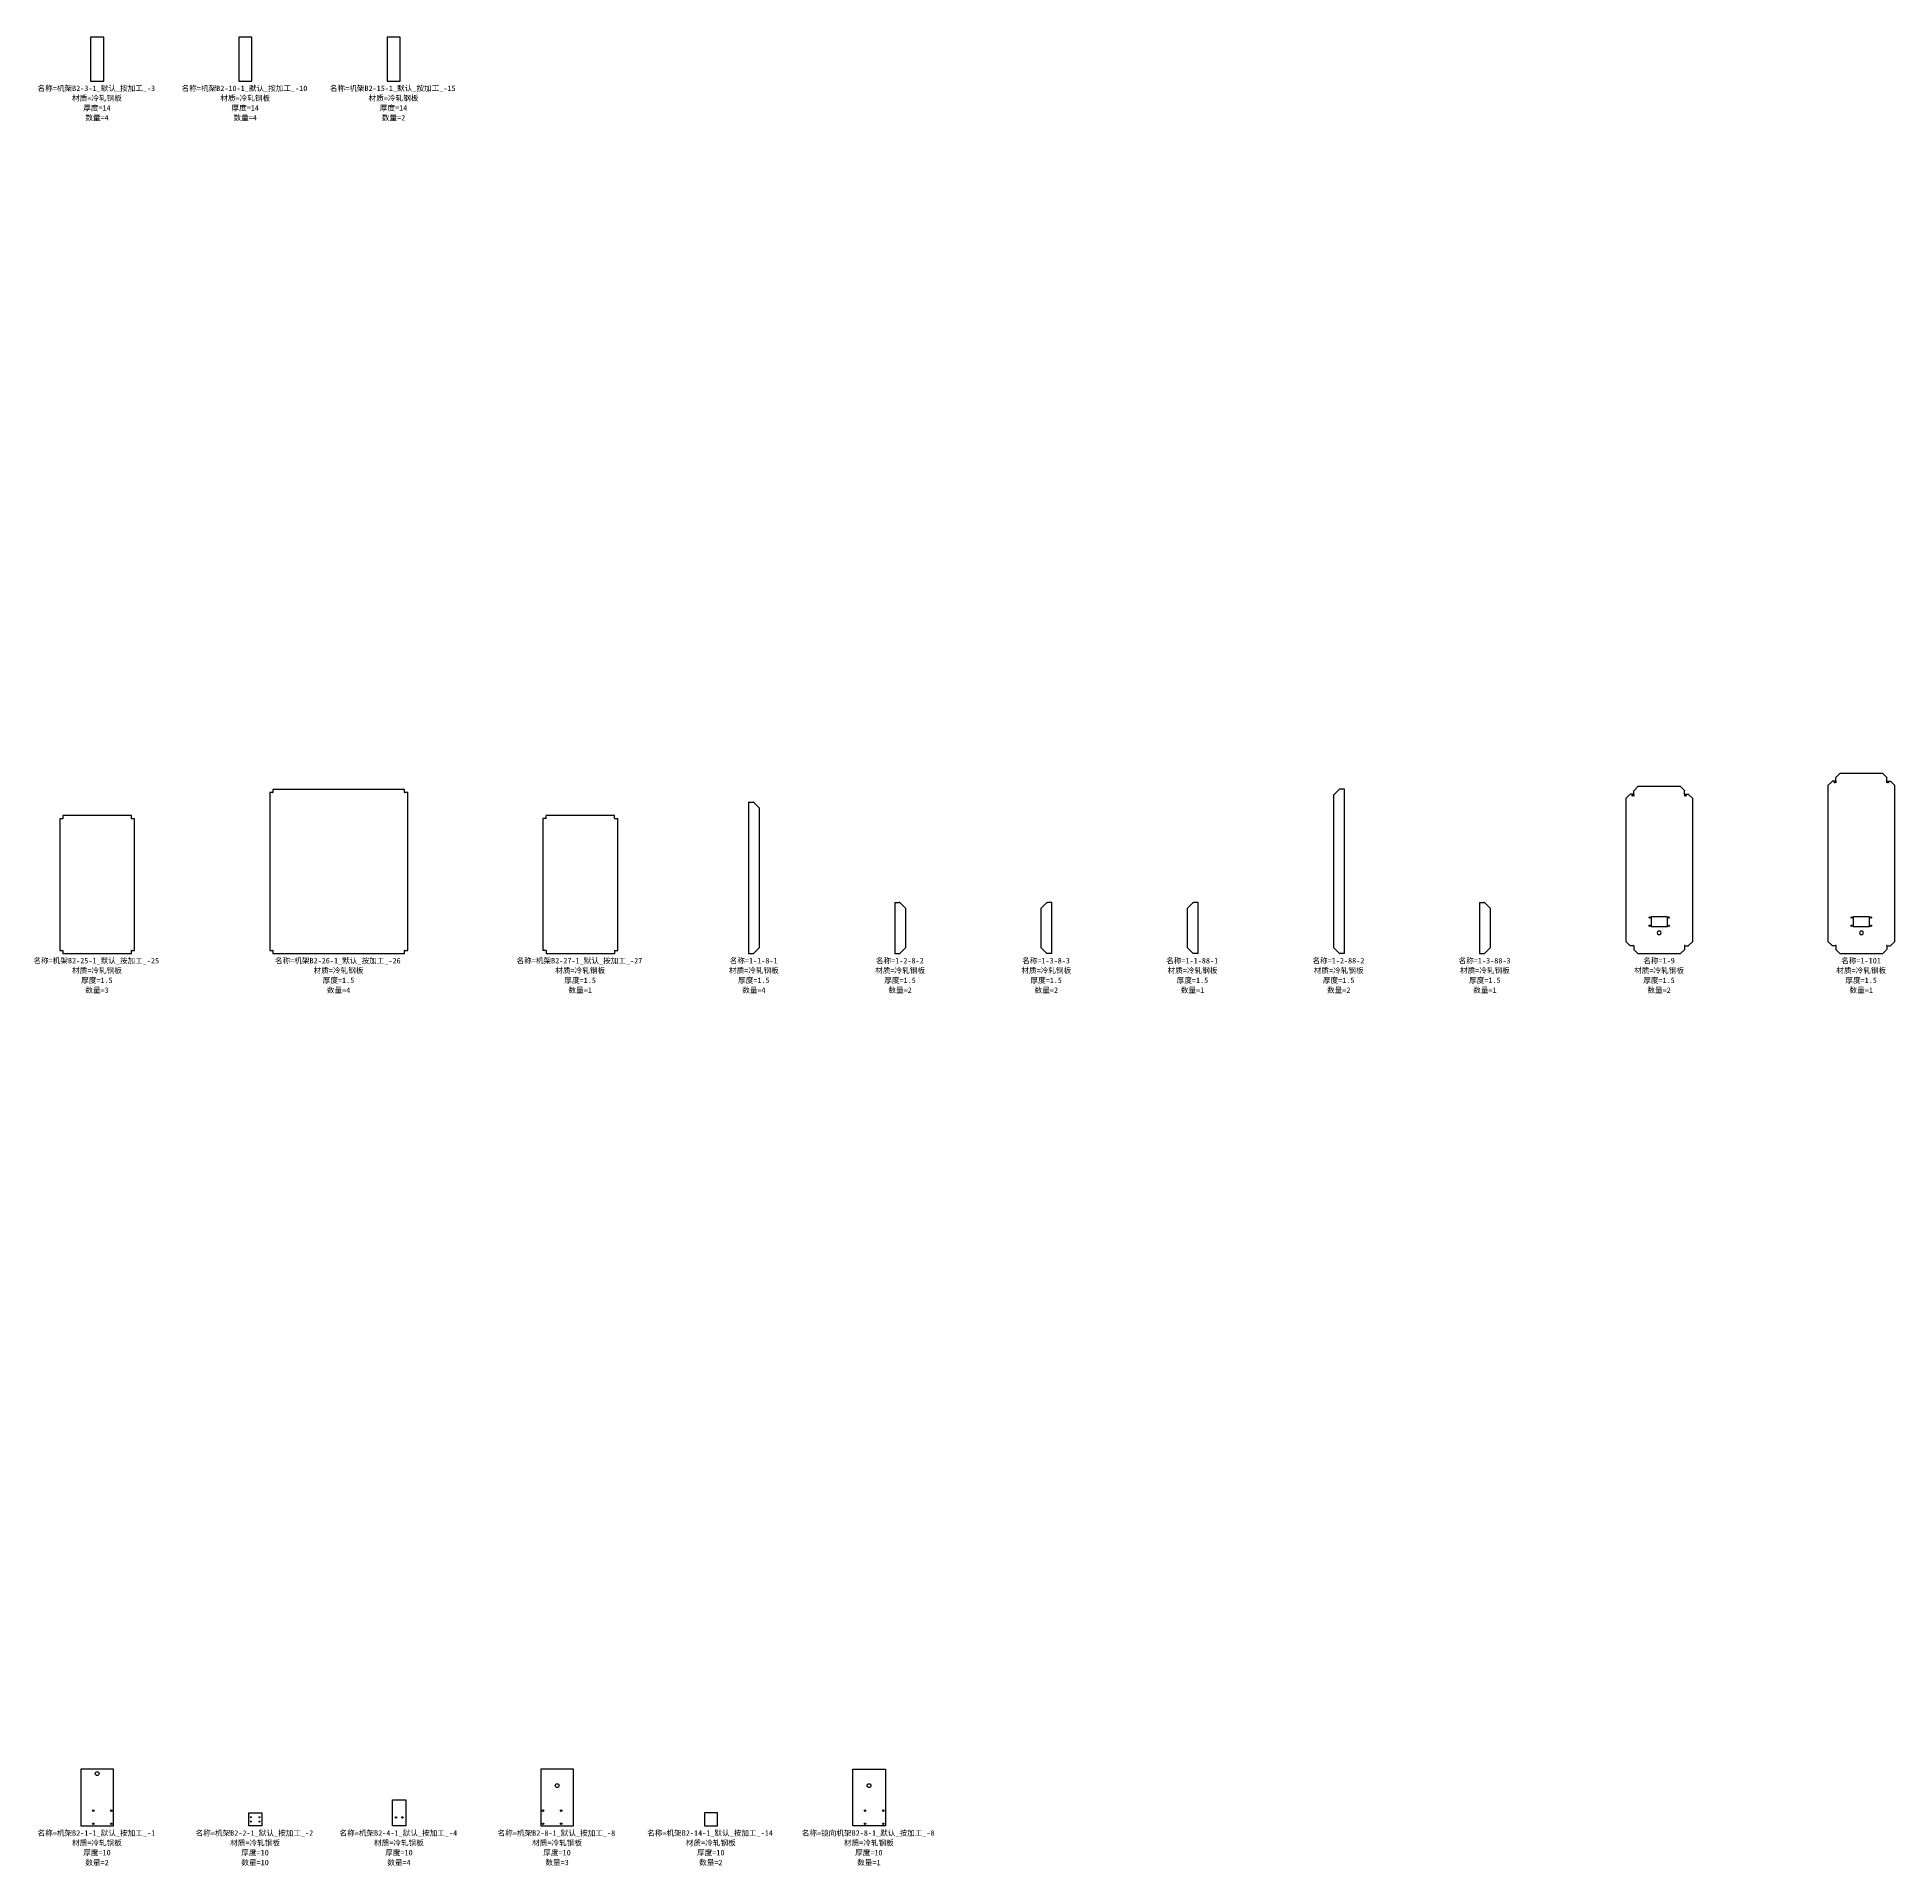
# Model space of a CAD drawing. Header units: millimetres. Extents: x -275 to 8245, y -8183 to 202.
import ezdxf

# ---------------------------------------------------------------- set-up
doc = ezdxf.new("R2010")
doc.units = ezdxf.units.MM
doc.layers.add('防拉孔线', color=30, linetype='Continuous')
doc.layers.add('零件信息', color=131, linetype='Continuous')
doc.styles.add('SLDTEXTSTYLE1', font='', dxfattribs={"bigfont": 'bigfont'})
doc.styles.get('SLDTEXTSTYLE1').set_extended_font_data('宋体')

msp = doc.modelspace()

# ---------------------------------------------------------------- linework, layer by layer
at = {"color": 7, "linetype": 'Continuous', "lineweight": 25}
for p, q in [((-30, 202), (-30, 0)), ((30, 202), (-30, 202)), ((30, 0), (30, 202)), ((710, 202), (650, 202)), ((650, 202), (650, 0)), ((710, 0), (710, 202)), ((1390, 202), (1330, 202)), ((1330, 202), (1330, 0)), ((1390, 0), (1390, 202)), ((-30, 0), (30, 0)), ((650, 0), (710, 0)), ((1330, 0), (1390, 0)), ((7048.4, -3251.5), (7065.9, -3234)), ((7262.2, -3234), (7065.9, -3234)), ((7279.7, -3251.5), (7262.2, -3234)), ((7955, -3211.9), (7937.5, -3229.4)), ((7937.5, -3229.4), (7937.5, -3944.6)), ((7955, -3212.2), (7957.5, -3211.2)), ((7955, -3212.2), (7955, -3211.9)), ((7957.5, -3209), (7957.5, -3211.2)), ((7972.5, -3209), (7957.5, -3209)), ((7972.5, -3211.2), (7972.5, -3209)), ((7972.5, -3211.2), (7975, -3211.5)), ((7974.5, -3209), (7974.5, -3194)), ((7974.5, -3194), (7974.7, -3194)), ((7974.7, -3209), (7974.5, -3209)), ((7974.7, -3194), (7975.7, -3191.5)), ((7975, -3211.5), (7974.7, -3209)), ((7975.4, -3191.5), (7992.9, -3174)), ((7975.7, -3191.5), (7975.4, -3191.5)), ((8189.2, -3174), (7992.9, -3174)), ((8206.7, -3191.5), (8189.2, -3174)), ((8206.3, -3191.5), (8206.7, -3191.5)), ((8206.3, -3191.5), (8207.3, -3194)), ((8207.3, -3209), (8207, -3211.5)), ((8207, -3211.5), (8209.5, -3211.2)), ((8207.5, -3194), (8207.3, -3194)), ((8207.3, -3209), (8207.5, -3209)), ((8207.5, -3209), (8207.5, -3194)), ((8209.5, -3211.2), (8209.5, -3209)), ((8209.5, -3209), (8224.5, -3209)), ((8224.5, -3209), (8224.5, -3211.2)), ((8224.5, -3211.2), (8227, -3212.2)), ((8227, -3212.2), (8227, -3211.9)), ((8227, -3211.9), (8244.5, -3229.4)), ((8244.5, -3944.6), (8244.5, -3229.4)), ((791.5, -3261.5), (791.5, -3985.5)), ((805.8, -3261.5), (791.5, -3261.5)), ((804, -3261.3), (804, -3259.5)), ((804, -3259.5), (805.9, -3259.5)), ((804, -3261.3), (805.8, -3261.3)), ((805.8, -3261.3), (805.8, -3261.5)), ((805.9, -3261.2), (805.9, -3259.5)), ((806, -3261.2), (805.9, -3261.2)), ((806, -3247), (806, -3261.2)), ((1410, -3247), (806, -3247)), ((1410, -3261.2), (1410, -3247)), ((1410.2, -3261.2), (1410, -3261.2)), ((1410.2, -3259.5), (1410.2, -3261.2)), ((1410.2, -3259.5), (1412, -3259.5)), ((1410.3, -3261.3), (1412, -3261.3)), ((1410.3, -3261.5), (1410.3, -3261.3)), ((1424.5, -3261.5), (1410.3, -3261.5)), ((1412, -3259.5), (1412, -3261.3)), ((1424.5, -3985.5), (1424.5, -3261.5)), ((2987.5, -3305.4), (3008, -3305.4)), ((2987.5, -3305.4), (2987.5, -4000)), ((3010.5, -3305.7), (3008, -3305.4)), ((3038, -3333.2), (3010.5, -3305.7)), ((5669.5, -3273.2), (5697, -3245.7)), ((5669.5, -3273.2), (5669.5, -3972.2)), ((5699.5, -3245.4), (5697, -3245.7)), ((5720, -3245.4), (5699.5, -3245.4)), ((5720, -4000), (5720, -3245.4)), ((7028, -3271.9), (7010.5, -3289.4)), ((7010.5, -3289.4), (7010.5, -3944.6)), ((7028, -3272.2), (7030.5, -3271.2)), ((7028, -3272.2), (7028, -3271.9)), ((7030.5, -3269), (7030.5, -3271.2)), ((7045.5, -3269), (7030.5, -3269)), ((7045.5, -3271.2), (7045.5, -3269)), ((7045.5, -3271.2), (7048, -3271.5)), ((7047.5, -3269), (7047.5, -3254)), ((7047.5, -3254), (7047.7, -3254)), ((7047.7, -3269), (7047.5, -3269)), ((7047.7, -3254), (7048.7, -3251.5)), ((7048, -3271.5), (7047.7, -3269)), ((7048.7, -3251.5), (7048.4, -3251.5)), ((7279.3, -3251.5), (7279.7, -3251.5)), ((7279.3, -3251.5), (7280.3, -3254)), ((7280.3, -3269), (7280, -3271.5)), ((7280, -3271.5), (7282.5, -3271.2)), ((7280.5, -3254), (7280.3, -3254)), ((7280.3, -3269), (7280.5, -3269)), ((7280.5, -3269), (7280.5, -3254)), ((7282.5, -3271.2), (7282.5, -3269)), ((7282.5, -3269), (7297.5, -3269)), ((7297.5, -3269), (7297.5, -3271.2)), ((7297.5, -3271.2), (7300, -3272.2)), ((7300, -3272.2), (7300, -3271.9)), ((7300, -3271.9), (7317.5, -3289.4)), ((7317.5, -3944.6), (7317.5, -3289.4)), ((-171.5, -3381.5), (-171.5, -3985.5)), ((-157.3, -3381.5), (-171.5, -3381.5)), ((-159, -3381.3), (-159, -3379.5)), ((-159, -3379.5), (-157.2, -3379.5)), ((-159, -3381.3), (-157.3, -3381.3)), ((-157.3, -3381.3), (-157.3, -3381.5)), ((-157.2, -3381.2), (-157.2, -3379.5)), ((-157, -3381.2), (-157.2, -3381.2)), ((-157, -3367), (-157, -3381.2)), ((157, -3367), (-157, -3367)), ((157, -3381.2), (157, -3367)), ((157.1, -3381.2), (157, -3381.2)), ((157.1, -3379.5), (157.1, -3381.2)), ((157.1, -3379.5), (159, -3379.5)), ((157.2, -3381.3), (159, -3381.3)), ((157.2, -3381.5), (157.2, -3381.3)), ((171.5, -3381.5), (157.2, -3381.5)), ((159, -3379.5), (159, -3381.3)), ((171.5, -3985.5), (171.5, -3381.5)), ((2044.5, -3381.2), (2044.5, -3985.8)), ((2058.7, -3381.2), (2044.5, -3381.2)), ((2058.7, -3381.2), (2058.7, -3367)), ((2373.3, -3367), (2058.7, -3367)), ((2373.3, -3381.2), (2373.3, -3367)), ((2373.3, -3381.2), (2387.5, -3381.2)), ((2387.5, -3985.8), (2387.5, -3381.2)), ((3038, -3972.2), (3038, -3333.2)), ((3658, -3765.4), (3678.5, -3765.4)), ((3658, -3765.4), (3658, -4000)), ((3681, -3765.7), (3678.5, -3765.4)), ((3681, -3765.7), (3708.5, -3793.2)), ((3708.5, -3972.2), (3708.5, -3793.2)), ((4328.5, -3793.2), (4356, -3765.7)), ((4328.5, -3793.2), (4328.5, -3972.2)), ((4356, -3765.7), (4358.5, -3765.4)), ((4379, -3765.4), (4358.5, -3765.4)), ((4379, -4000), (4379, -3765.4)), ((4999, -3793.2), (5026.5, -3765.7)), ((4999, -3793.2), (4999, -3972.2)), ((5026.5, -3765.7), (5029, -3765.4)), ((5049.5, -3765.4), (5029, -3765.4)), ((5049.5, -4000), (5049.5, -3765.4)), ((6340, -3765.4), (6360.5, -3765.4)), ((6340, -3765.4), (6340, -4000)), ((6363, -3765.7), (6360.5, -3765.4)), ((6363, -3765.7), (6390.5, -3793.2)), ((6390.5, -3972.2), (6390.5, -3793.2)), ((7201.5, -3831), (7126.5, -3831)), ((7126.5, -3831), (7126.5, -3876)), ((7201.5, -3876), (7201.5, -3831)), ((8128.5, -3831), (8053.5, -3831)), ((8053.5, -3831), (8053.5, -3876)), ((8128.5, -3876), (8128.5, -3831)), ((7126.5, -3876), (7201.5, -3876)), ((7168, -3896.9), (7160.1, -3896.9)), ((7160.1, -3913.1), (7168, -3913.1)), ((8053.5, -3876), (8128.5, -3876)), ((8095, -3896.9), (8087.1, -3896.9)), ((8087.1, -3913.1), (8095, -3913.1)), ((-171.5, -3985.5), (-157.3, -3985.5)), ((-159, -3987.5), (-159, -3985.6)), ((-157.3, -3985.6), (-159, -3985.6)), ((-157.2, -3987.5), (-159, -3987.5)), ((-157.3, -3985.5), (-157.3, -3985.6)), ((-157.2, -3985.7), (-157, -3985.7)), ((-157.2, -3987.5), (-157.2, -3985.7)), ((-157, -3985.7), (-157, -4000)), ((-157, -4000), (157, -4000)), ((157, -3985.7), (157.1, -3985.7)), ((157, -4000), (157, -3985.7)), ((157.1, -3985.7), (157.1, -3987.5)), ((159, -3987.5), (157.1, -3987.5)), ((157.2, -3985.5), (171.5, -3985.5)), ((157.2, -3985.6), (157.2, -3985.5)), ((159, -3985.6), (157.2, -3985.6)), ((159, -3985.6), (159, -3987.5)), ((791.5, -3985.5), (805.8, -3985.5)), ((804, -3987.5), (804, -3985.6)), ((805.8, -3985.6), (804, -3985.6)), ((805.9, -3987.5), (804, -3987.5)), ((805.8, -3985.5), (805.8, -3985.6)), ((805.9, -3985.7), (806, -3985.7)), ((805.9, -3987.5), (805.9, -3985.7)), ((806, -3985.7), (806, -4000)), ((806, -4000), (1410, -4000)), ((1410, -3985.7), (1410.2, -3985.7)), ((1410, -4000), (1410, -3985.7)), ((1410.2, -3985.7), (1410.2, -3987.5)), ((1412, -3987.5), (1410.2, -3987.5)), ((1410.3, -3985.6), (1410.3, -3985.5)), ((1410.3, -3985.5), (1424.5, -3985.5)), ((1412, -3985.6), (1410.3, -3985.6)), ((1412, -3985.6), (1412, -3987.5)), ((2058.7, -3985.8), (2044.5, -3985.8)), ((2058.7, -3985.8), (2058.7, -4000)), ((2058.7, -4000), (2373.3, -4000)), ((2373.3, -3985.8), (2387.5, -3985.8)), ((2373.3, -3985.8), (2373.3, -4000)), ((2987.5, -4000), (3008, -4000)), ((3008, -4000), (3010.5, -3999.7)), ((3010.5, -3999.7), (3038, -3972.2)), ((3658, -4000), (3678.5, -4000)), ((3678.5, -4000), (3681, -3999.7)), ((3708.5, -3972.2), (3681, -3999.7)), ((4328.5, -3972.2), (4356, -3999.7)), ((4358.5, -4000), (4356, -3999.7)), ((4379, -4000), (4358.5, -4000)), ((4999, -3972.2), (5026.5, -3999.7)), ((5029, -4000), (5026.5, -3999.7)), ((5049.5, -4000), (5029, -4000)), ((5669.5, -3972.2), (5697, -3999.7)), ((5697, -3999.7), (5699.5, -4000)), ((5720, -4000), (5699.5, -4000)), ((6340, -4000), (6360.5, -4000)), ((6360.5, -4000), (6363, -3999.7)), ((6390.5, -3972.2), (6363, -3999.7)), ((7028, -3962.1), (7010.5, -3944.6)), ((7030.5, -3962.8), (7028, -3961.8)), ((7028, -3961.8), (7028, -3962.1)), ((7030.5, -3965), (7030.5, -3962.8)), ((7045.5, -3965), (7030.5, -3965)), ((7048, -3962.5), (7045.5, -3962.8)), ((7045.5, -3962.8), (7045.5, -3965)), ((7047.5, -3965), (7047.5, -3980)), ((7047.7, -3965), (7047.5, -3965)), ((7047.5, -3980), (7047.7, -3980)), ((7047.7, -3965), (7048, -3962.5)), ((7048.7, -3982.5), (7047.7, -3980)), ((7048.4, -3982.5), (7065.9, -4000)), ((7048.7, -3982.5), (7048.4, -3982.5)), ((7065.9, -4000), (7262.2, -4000)), ((7279.7, -3982.5), (7262.2, -4000)), ((7280.3, -3980), (7279.3, -3982.5)), ((7279.3, -3982.5), (7279.7, -3982.5)), ((7282.5, -3962.8), (7280, -3962.5)), ((7280, -3962.5), (7280.3, -3965)), ((7280.3, -3965), (7280.5, -3965)), ((7280.5, -3980), (7280.3, -3980)), ((7280.5, -3965), (7280.5, -3980)), ((7282.5, -3962.8), (7282.5, -3965)), ((7282.5, -3965), (7297.5, -3965)), ((7300, -3961.8), (7297.5, -3962.8)), ((7297.5, -3965), (7297.5, -3962.8)), ((7300, -3962.1), (7317.5, -3944.6)), ((7300, -3961.8), (7300, -3962.1)), ((7955, -3962.1), (7937.5, -3944.6)), ((7957.5, -3962.8), (7955, -3961.8)), ((7955, -3961.8), (7955, -3962.1)), ((7957.5, -3965), (7957.5, -3962.8)), ((7972.5, -3965), (7957.5, -3965)), ((7975, -3962.5), (7972.5, -3962.8)), ((7972.5, -3962.8), (7972.5, -3965)), ((7974.5, -3965), (7974.5, -3980)), ((7974.7, -3965), (7974.5, -3965)), ((7974.5, -3980), (7974.7, -3980)), ((7974.7, -3965), (7975, -3962.5)), ((7975.7, -3982.5), (7974.7, -3980)), ((7975.4, -3982.5), (7992.9, -4000)), ((7975.7, -3982.5), (7975.4, -3982.5)), ((7992.9, -4000), (8189.2, -4000)), ((8206.7, -3982.5), (8189.2, -4000)), ((8207.3, -3980), (8206.3, -3982.5)), ((8206.3, -3982.5), (8206.7, -3982.5)), ((8209.5, -3962.8), (8207, -3962.5)), ((8207, -3962.5), (8207.3, -3965)), ((8207.3, -3965), (8207.5, -3965)), ((8207.5, -3980), (8207.3, -3980)), ((8207.5, -3965), (8207.5, -3980)), ((8209.5, -3962.8), (8209.5, -3965)), ((8209.5, -3965), (8224.5, -3965)), ((8227, -3961.8), (8224.5, -3962.8)), ((8224.5, -3965), (8224.5, -3962.8)), ((8227, -3962.1), (8244.5, -3944.6)), ((8227, -3961.8), (8227, -3962.1)), ((-75, -7740), (-75, -8000)), ((75, -7740), (-75, -7740)), ((75, -8000), (75, -7740)), ((2035, -7740), (2035, -8000)), ((2185, -7740), (2035, -7740)), ((2185, -8000), (2185, -7740)), ((3465, -7740), (3615, -7740)), ((3465, -8000), (3465, -7740)), ((3615, -7740), (3615, -8000)), ((1355, -8000), (1355, -7880)), ((1355, -7880), (1415, -7880)), ((1415, -7880), (1415, -8000)), ((-75, -8000), (75, -8000)), ((695, -8000), (695, -7940)), ((695, -7940), (755, -7940)), ((755, -8000), (695, -8000)), ((755, -7940), (755, -8000)), ((1415, -8000), (1355, -8000)), ((2035, -8000), (2185, -8000)), ((2845, -7940), (2785, -7940)), ((2785, -7940), (2785, -8000)), ((2785, -8000), (2845, -8000)), ((2845, -8000), (2845, -7940)), ((3615, -8000), (3465, -8000))]:
    msp.add_line(p, q, dxfattribs=at)
for centre, radius in [((7969, -3215), 2.6), ((8213, -3215), 2.6), ((7042, -3275), 2.6), ((7286, -3275), 2.6), ((7120, -3834.5), 3), ((7208, -3834.5), 3), ((8047, -3834.5), 3), ((8135, -3834.5), 3), ((7120, -3872.5), 3), ((7208, -3872.5), 3), ((8047, -3872.5), 3), ((8135, -3872.5), 3), ((0, -7760), 8.75), ((2110, -7815), 8.75), ((3540, -7815), 8.75), ((-18, -7930), 3.4), ((-18, -7990), 3.4), ((65, -7930), 3.4), ((65, -7990), 3.4), ((705, -7960), 2.5), ((705, -7980), 2.5), ((745, -7960), 2.5), ((745, -7980), 2.5), ((1370, -7961), 3.4), ((1400, -7961), 3.4), ((2045, -7930), 3.4), ((2045, -7990), 3.4), ((2128, -7930), 3.4), ((2128, -7990), 3.4), ((3522, -7930), 3.4), ((3522, -7990), 3.4), ((3605, -7930), 3.4), ((3605, -7990), 3.4)]:
    msp.add_circle(centre, radius, dxfattribs=at)
for centre, start, end in [((7164, -3905), 115.84193, 244.15807), ((7164, -3905), 295.84193, 64.15807), ((8091, -3905), 115.84193, 244.15807), ((8091, -3905), 295.84193, 64.15807)]:
    msp.add_arc(centre, 9, start, end, dxfattribs=at)
at = {"layer": '防拉孔线'}
for p, q in [((7973.8, -3212.4), (7973.8, -3217.6)), ((8208.3, -3217.6), (8208.3, -3212.4)), ((7046.8, -3272.4), (7046.8, -3277.6)), ((7281.3, -3277.6), (7281.3, -3272.4))]:
    msp.add_line(p, q, dxfattribs=at)

# ---------------------------------------------------------------- texts
at = {"layer": '零件信息', "char_height": 25, "attachment_point": 2, "style": 'SLDTEXTSTYLE1'}
for s, insert in [('名称=机架B2-3-1_默认_按加工_-3', (-3.8, -20)), ('材质=冷轧钢板', (-0.8, -65)), ('名称=机架B2-10-1_默认_按加工_-10', (675.7, -20)), ('材质=冷轧钢板', (679.2, -65)), ('名称=机架B2-15-1_默认_按加工_-15', (1355.7, -20)), ('材质=冷轧钢板', (1359.2, -65)), ('厚度=14', (-0.9, -110)), ('数量=4', (-0.7, -155)), ('厚度=14', (679.1, -110)), ('数量=4', (679.3, -155)), ('厚度=14', (1359.1, -110)), ('数量=2', (1359.3, -155)), ('名称=机架B2-25-1_默认_按加工_-25', (-4.3, -4020)), ('材质=冷轧钢板', (-0.8, -4065)), ('名称=机架B2-26-1_默认_按加工_-26', (1103.7, -4020)), ('材质=冷轧钢板', (1107.2, -4065)), ('名称=机架B2-27-1_默认_按加工_-27', (2211.7, -4020)), ('材质=冷轧钢板', (2215.2, -4065)), ('材质=冷轧钢板', (3011.9, -4065)), ('名称=1-1-8-1', (3010.6, -4020)), ('材质=冷轧钢板', (3682.5, -4065)), ('名称=1-2-8-2', (3681.1, -4020)), ('材质=冷轧钢板', (4353, -4065)), ('名称=1-3-8-3', (4351.6, -4020)), ('名称=1-1-88-1', (5021.9, -4020)), ('材质=冷轧钢板', (5023.5, -4065)), ('名称=1-2-88-2', (5692.4, -4020)), ('材质=冷轧钢板', (5694, -4065)), ('名称=1-3-88-3', (6362.9, -4020)), ('材质=冷轧钢板', (6364.5, -4065)), ('材质=冷轧钢板', (7163.2, -4065)), ('名称=1-9', (7162.9, -4020)), ('材质=冷轧钢板', (8090.2, -4065)), ('名称=1-101', (8089.4, -4020)), ('厚度=1.5', (-1.2, -4110)), ('数量=3', (-0.7, -4155)), ('厚度=1.5', (1106.8, -4110)), ('数量=4', (1107.3, -4155)), ('厚度=1.5', (2214.8, -4110)), ('数量=1', (2215.3, -4155)), ('厚度=1.5', (3011.6, -4110)), ('数量=4', (3012.1, -4155)), ('厚度=1.5', (3682.1, -4110)), ('数量=2', (3682.6, -4155)), ('厚度=1.5', (4352.6, -4110)), ('数量=2', (4353.1, -4155)), ('厚度=1.5', (5023.1, -4110)), ('数量=1', (5023.6, -4155)), ('厚度=1.5', (5693.6, -4110)), ('数量=2', (5694.1, -4155)), ('厚度=1.5', (6364.1, -4110)), ('数量=1', (6364.6, -4155)), ('厚度=1.5', (7162.9, -4110)), ('数量=2', (7163.4, -4155)), ('厚度=1.5', (8089.9, -4110)), ('数量=1', (8090.4, -4155)), ('名称=机架B2-1-1_默认_按加工_-1', (-3.8, -8020)), ('材质=冷轧钢板', (-0.8, -8065)), ('名称=机架B2-2-1_默认_按加工_-2', (721.2, -8020)), ('材质=冷轧钢板', (724.2, -8065)), ('名称=机架B2-4-1_默认_按加工_-4', (1381.2, -8020)), ('材质=冷轧钢板', (1384.2, -8065)), ('名称=机架B2-8-1_默认_按加工_-8', (2106.2, -8020)), ('材质=冷轧钢板', (2109.2, -8065)), ('名称=机架B2-14-1_默认_按加工_-14', (2810.8, -8020)), ('材质=冷轧钢板', (2814.2, -8065)), ('名称=镜向机架B2-8-1_默认_按加工_-8', (3536.1, -8020)), ('材质=冷轧钢板', (3539.2, -8065)), ('厚度=10', (-0.9, -8110)), ('数量=2', (-0.7, -8155)), ('厚度=10', (724.1, -8110)), ('数量=10', (724.1, -8155)), ('厚度=10', (1384.1, -8110)), ('数量=4', (1384.3, -8155)), ('厚度=10', (2109.1, -8110)), ('数量=3', (2109.3, -8155)), ('厚度=10', (2814.1, -8110)), ('数量=2', (2814.3, -8155)), ('厚度=10', (3539.1, -8110)), ('数量=1', (3539.3, -8155))]:
    msp.add_mtext(s, dxfattribs=dict(at, insert=insert))

doc.saveas('drawing.dxf')
